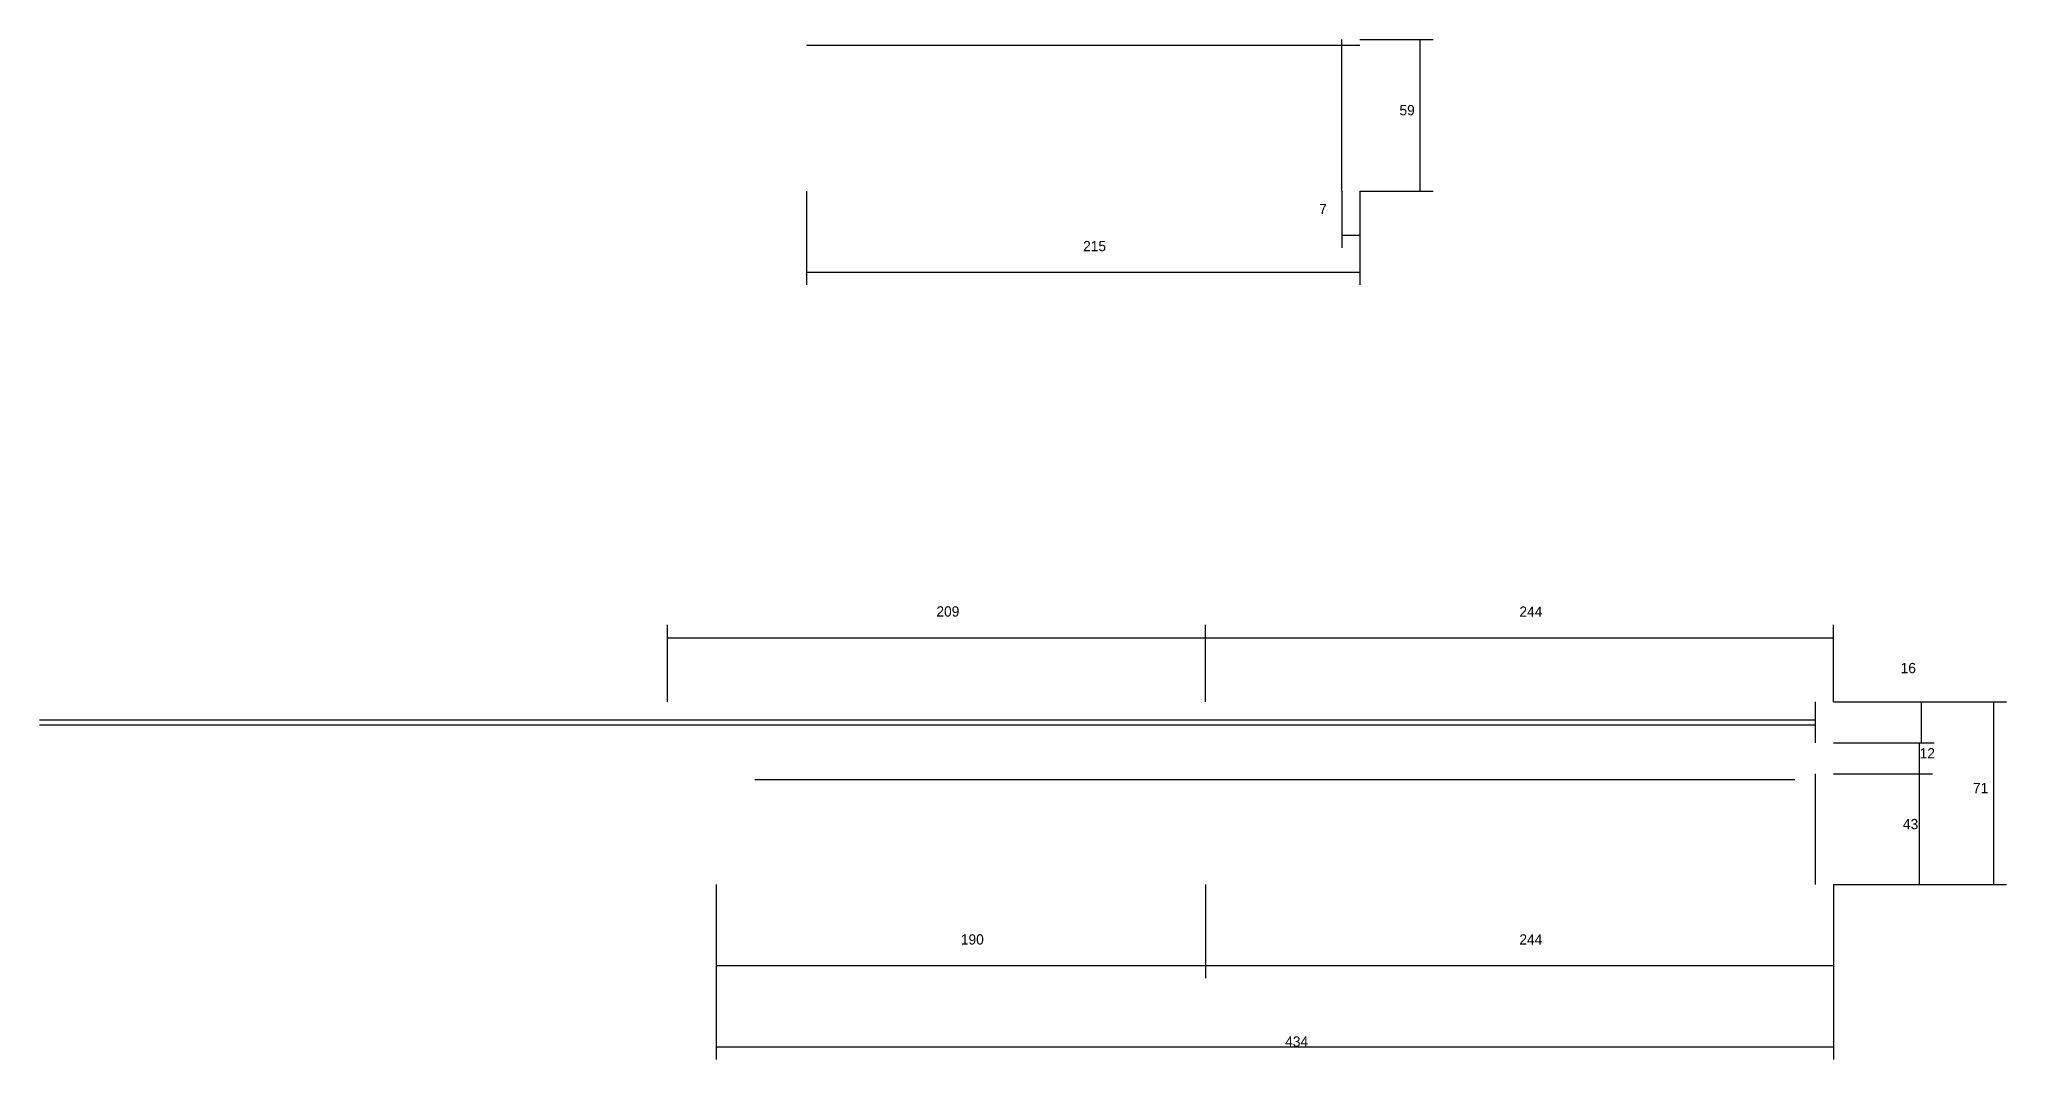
# Model space of a CAD drawing. Header units: metres. Extents: x -6600 to -4258, y 9692 to 10950.
# Drawn here: x -6600 to -5835, y 10554 to 10950 of the extents above; entities that cross this region are included whole.
import ezdxf

# ---------------------------------------------------------------- set-up
doc = ezdxf.new("R2010")
doc.units = ezdxf.units.M
doc.layers.add('COTA', color=4, linetype='Continuous')
doc.layers.add('SARR_2.2x7', color=40, linetype='Continuous')

msp = doc.modelspace()

# ---------------------------------------------------------------- texts
at = {"layer": 'COTA'}
for s, p in [('59', (-6071.1, 10920.4)), ('7', (-6102.3, 10882)), ('215', (-6194, 10867.6)), ('209', (-6251, 10725.7)), ('244', (-6024.5, 10725.6)), ('16', (-5876.4, 10703.7)), ('12', (-5869, 10670.6)), ('71', (-5848.3, 10657.1)), ('43', (-5875.5, 10643.1)), ('190', (-6241.5, 10598.3)), ('244', (-6024.5, 10598.3)), ('434', (-6115.5, 10558.6))]:
    msp.add_text(s, height=4, dxfattribs=at).set_placement(p)

# ---------------------------------------------------------------- linework, layer by layer
at = {"layer": 'COTA'}
for p, q in [((-6086.5, 10949.9), (-6058, 10949.9)), ((-6063, 10890.9), (-6063, 10949.9)), ((-6301.5, 10890.9), (-6301.5, 10854.5)), ((-6093.5, 10890.9), (-6093.5, 10868.9)), ((-6086.5, 10890.9), (-6086.5, 10854.5)), ((-6086.5, 10890.9), (-6086.5, 10868.9)), ((-6086.5, 10890.9), (-6058, 10890.9)), ((-6093.5, 10873.9), (-6086.5, 10873.9)), ((-6301.5, 10859.5), (-6086.5, 10859.5)), ((-6355.5, 10692.6), (-6355.5, 10722.5)), ((-6355.5, 10717.5), (-6146.5, 10717.5)), ((-6146.5, 10692.6), (-6146.5, 10722.5)), ((-6146.5, 10692.6), (-6146.5, 10722.5)), ((-6146.5, 10717.5), (-5902.5, 10717.5)), ((-5902.5, 10692.6), (-5902.5, 10722.5)), ((-5902.5, 10692.6), (-5835.2, 10692.6)), ((-5902.5, 10692.6), (-5863.3, 10692.6)), ((-5868.3, 10676.6), (-5868.3, 10692.6)), ((-5840.2, 10621.6), (-5840.2, 10692.6)), ((-5902.5, 10676.6), (-5864, 10676.6)), ((-5902.5, 10676.6), (-5863.3, 10676.6)), ((-5869, 10664.6), (-5869, 10676.6)), ((-5902.5, 10664.6), (-5864, 10664.6)), ((-5902.5, 10664.6), (-5864, 10664.6)), ((-5869, 10621.6), (-5869, 10664.6)), ((-6336.5, 10621.6), (-6336.5, 10585.2)), ((-6336.5, 10621.6), (-6336.5, 10553.6)), ((-6146.5, 10621.6), (-6146.5, 10585.2)), ((-6146.5, 10621.6), (-6146.5, 10585.2)), ((-5902.5, 10621.6), (-5902.5, 10585.2)), ((-5902.5, 10621.6), (-5902.5, 10553.6)), ((-5902.5, 10621.6), (-5864, 10621.6)), ((-5902.5, 10621.6), (-5835.2, 10621.6)), ((-6336.5, 10590.2), (-6146.5, 10590.2)), ((-6146.5, 10590.2), (-5902.5, 10590.2)), ((-6336.5, 10558.6), (-5902.5, 10558.6))]:
    msp.add_line(p, q, dxfattribs=at)
at = {"layer": 'SARR_2.2x7'}
for p, q in [((-6301.5, 10947.7), (-6086.5, 10947.7)), ((-6093.5, 10890.9), (-6093.5, 10949.9)), ((-5909.5, 10676.6), (-5909.5, 10692.6)), ((-6599.5, 10685.6), (-6146.5, 10685.6)), ((-6146.5, 10685.6), (-5909.5, 10685.6)), ((-6599.5, 10683.6), (-6146.5, 10683.6)), ((-6146.5, 10683.6), (-5909.5, 10683.6)), ((-6321.5, 10662.4), (-6146.5, 10662.4)), ((-6146.5, 10662.4), (-5917.5, 10662.4)), ((-5909.5, 10621.6), (-5909.5, 10664.6))]:
    msp.add_line(p, q, dxfattribs=at)

msp.set_redraw_order([(e.dxf.handle, doc.entitydb.next_handle()) for e in msp.query("TEXT MTEXT ATTDEF DIMENSION ARC_DIMENSION")])  # texts and dimensions are drawn at this point

doc.saveas('drawing.dxf')
